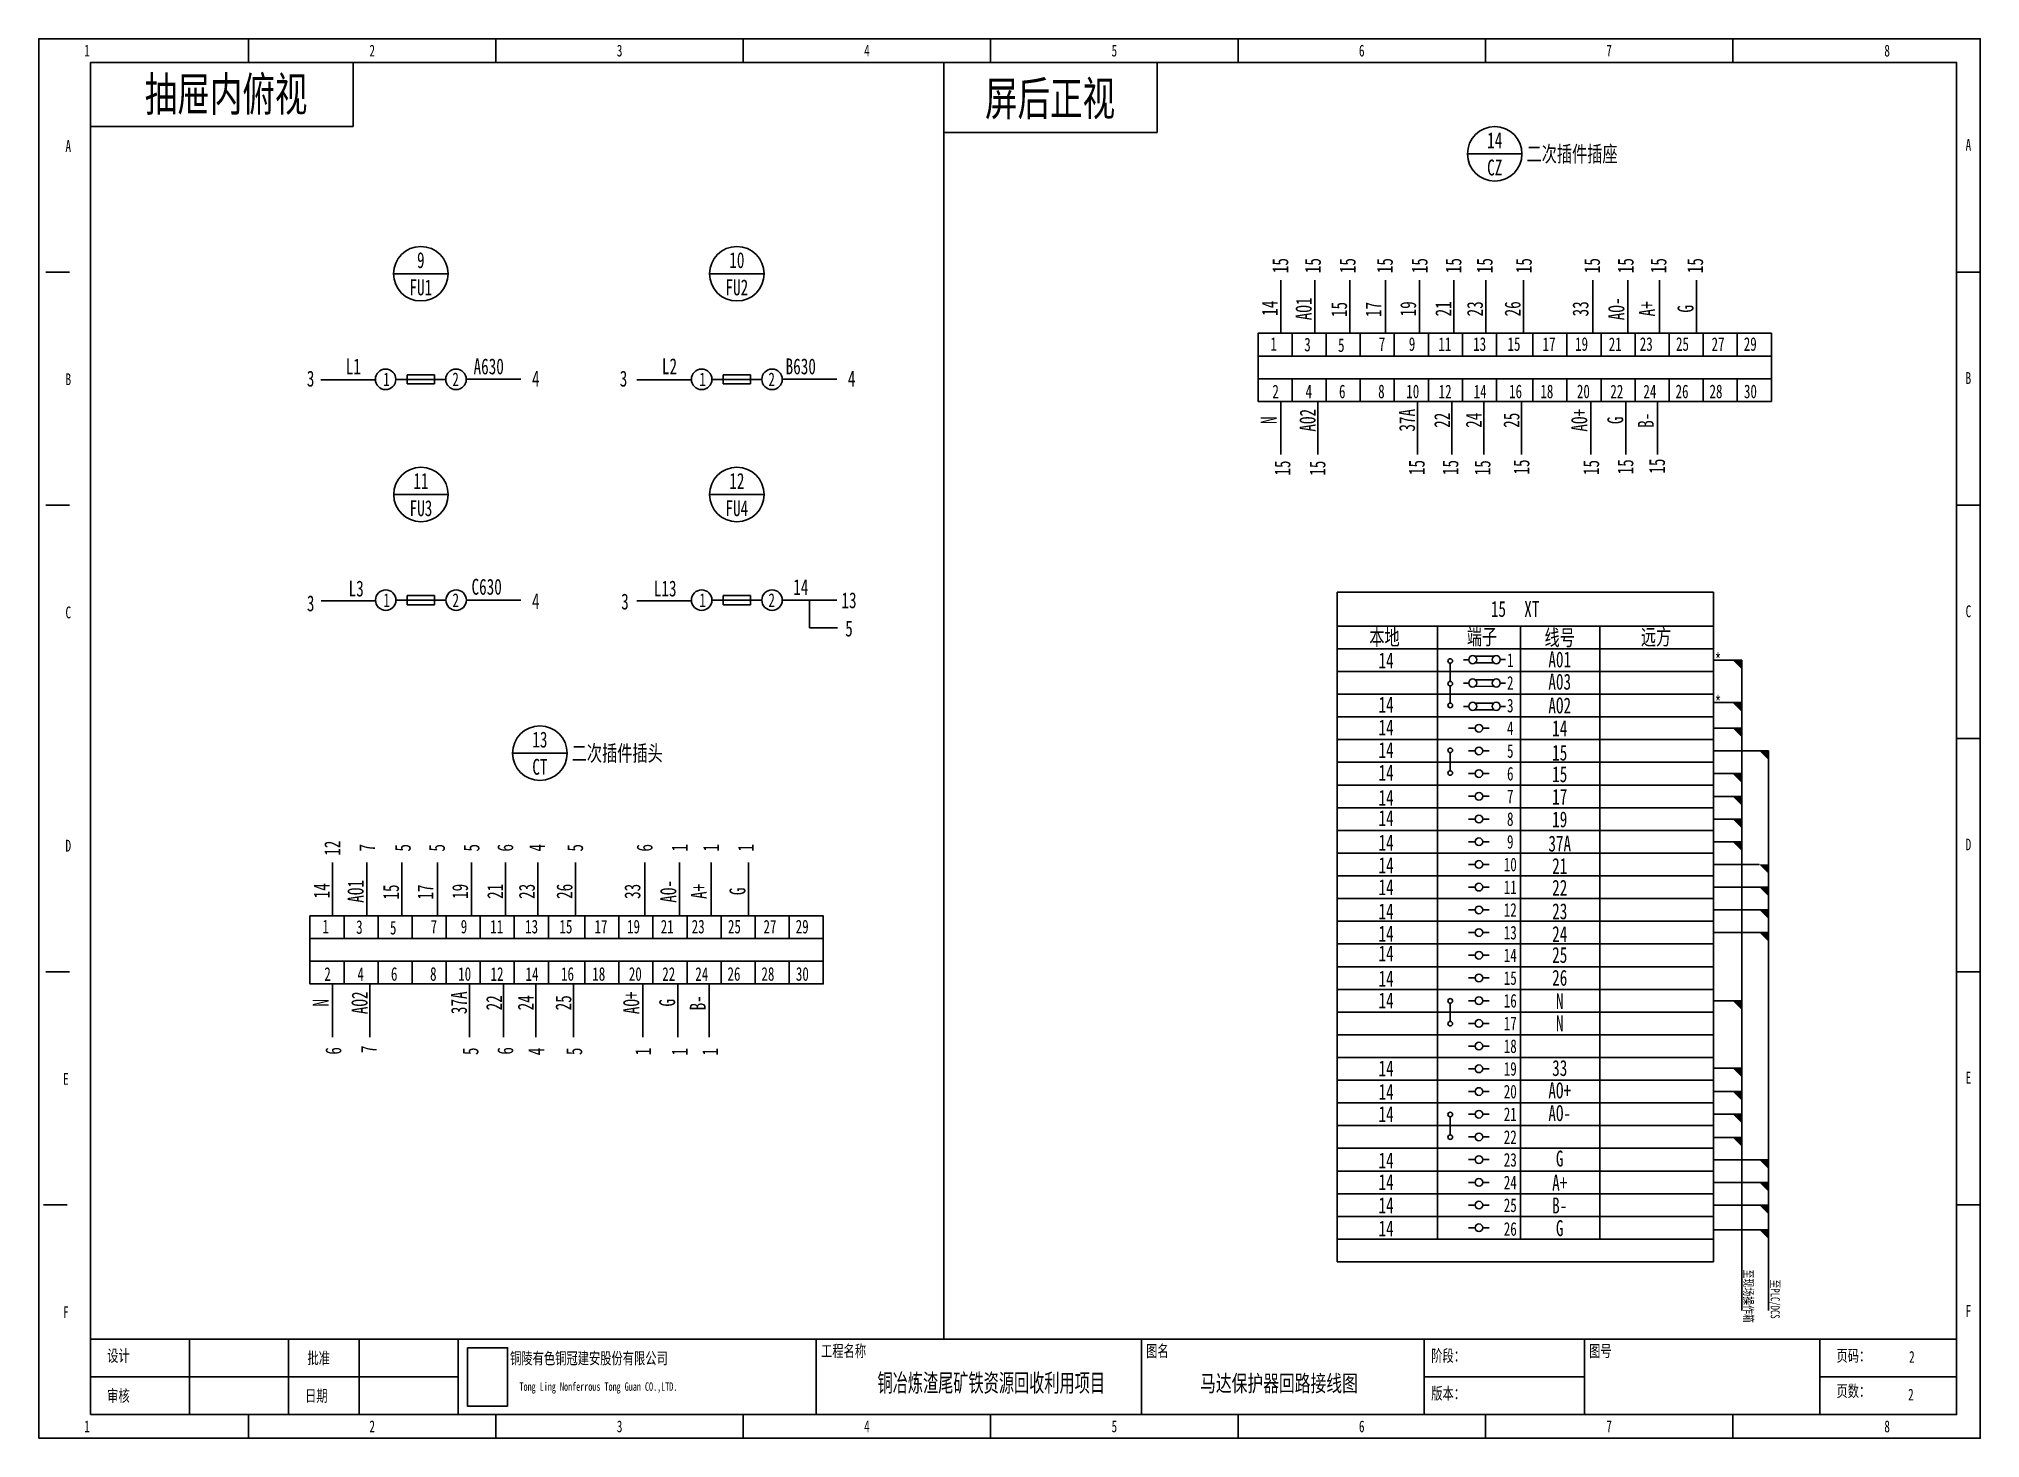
# Model space of a CAD drawing. Header units: millimetres. Extents: x 401220 to 2750366, y -101310 to 943175.
# Drawn here: x 1247710 to 1308329, y 334501 to 378199 of the extents above; entities that cross this region are included whole.
import ezdxf
from ezdxf.enums import TextEntityAlignment as Align

# ---------------------------------------------------------------- set-up
doc = ezdxf.new("R2010")
doc.units = ezdxf.units.MM
doc.layers.add('SW', color=8, linetype='Continuous', lineweight=20)
doc.styles.add('IDQSTYLE', font='NSimSun.ttf', dxfattribs={"width": 0.7})
doc.styles.add('标准', font='NSimSun.ttf', dxfattribs={"width": 0.667})

msp = doc.modelspace()

# ---------------------------------------------------------------- texts
at = {"style": 'IDQSTYLE', "width": 0.7}
for s, p in [('1', (1249218, 377537.3)), ('2', (1258119.6, 377537.3)), ('3', (1265844.1, 377537.3)), ('4', (1273568.5, 377537.3)), ('5', (1281293, 377537.3)), ('6', (1289017.5, 377537.3)), ('7', (1296742, 377537.3)), ('8', (1305422.9, 377537.3)), ('A', (1248629.5, 374557.9)), ('A', (1307960.9, 374594.7)), ('B', (1248629.5, 367274.8)), ('B', (1307960.9, 367311.6)), ('C', (1248629.5, 359991.7)), ('C', (1307960.9, 360028.5)), ('D', (1248629.5, 352708.6)), ('D', (1307960.9, 352745.4)), ('E', (1248555.9, 345425.5)), ('E', (1307960.9, 345462.3)), ('F', (1248555.9, 338142.4)), ('F', (1307960.9, 338179.2)), ('1', (1249218, 334574.5)), ('2', (1258119.6, 334574.5)), ('3', (1265844.1, 334574.5)), ('4', (1273568.5, 334574.5)), ('5', (1281293, 334574.5)), ('6', (1289017.5, 334574.5)), ('7', (1296742, 334574.5)), ('8', (1305422.9, 334574.5))]:
    msp.add_text(s, height=368.6, dxfattribs=at).set_placement(p, align=Align.BOTTOM_CENTER)
for s, height, p in [('抽屉内俯视 ', 1063.64, (1253811, 376496.5)), ('屏后正视', 1063.64, (1279286.3, 376353.6)), ('1', 425.5, (1286268.6, 368671.3)), ('3', 425.5, (1287324.1, 368650.6)), ('5', 425.5, (1288379.4, 368629.9)), ('7', 425.5, (1289649.3, 368664.5)), ('9', 425.5, (1290588.9, 368664.5)), ('11', 425.46, (1291611.8, 368664.5)), ('13', 425.46, (1292700.3, 368664.5)), ('15', 425.46, (1293772.2, 368664.5)), ('17', 425.46, (1294867.3, 368664.5)), ('19', 425.46, (1295882.6, 368664.5)), ('21', 425.46, (1296933.8, 368664.5)), ('23', 425.46, (1297902.2, 368664.5)), ('25', 425.46, (1299032.7, 368664.5)), ('27', 425.46, (1300144.4, 368664.5)), ('29', 425.46, (1301149.2, 368664.5)), ('2', 425.5, (1286329.3, 367185.6)), ('4', 425.5, (1287365.1, 367185.6)), ('6', 425.5, (1288409.2, 367185.6)), ('8', 425.5, (1289631.9, 367185.6)), ('10', 425.46, (1290610.9, 367185.6)), ('12', 425.46, (1291621.7, 367185.6)), ('14', 425.46, (1292714.9, 367185.6)), ('16', 425.46, (1293821.7, 367185.6)), ('18', 425.46, (1294797.9, 367185.6)), ('20', 425.46, (1295938.8, 367185.6)), ('22', 425.46, (1296983.1, 367185.6)), ('24', 425.46, (1298014.7, 367185.6)), ('26', 425.46, (1299019.6, 367185.6)), ('28', 425.46, (1300079.6, 367185.6)), ('30', 425.46, (1301155, 367185.6)), ('1', 425.5, (1256664.9, 350480.6)), ('3', 425.5, (1257720.4, 350459.9)), ('5', 425.5, (1258775.7, 350439.1)), ('7', 425.5, (1260045.6, 350473.7)), ('9', 425.5, (1260985.2, 350473.7)), ('11', 425.46, (1262008.1, 350473.7)), ('13', 425.46, (1263096.6, 350473.7)), ('15', 425.46, (1264168.5, 350473.7)), ('17', 425.46, (1265263.6, 350473.7)), ('19', 425.46, (1266278.9, 350473.7)), ('21', 425.46, (1267330.1, 350473.7)), ('23', 425.46, (1268298.5, 350473.7)), ('25', 425.46, (1269429, 350473.7)), ('27', 425.46, (1270540.7, 350473.7)), ('29', 425.46, (1271545.5, 350473.7)), ('2', 425.5, (1256725.6, 348994.9)), ('4', 425.5, (1257761.4, 348994.9)), ('6', 425.5, (1258805.5, 348994.9)), ('8', 425.5, (1260028.2, 348994.9)), ('10', 425.46, (1261007.2, 348994.9)), ('12', 425.46, (1262018, 348994.9)), ('14', 425.46, (1263111.2, 348994.9)), ('16', 425.46, (1264218, 348994.9)), ('18', 425.46, (1265194.2, 348994.9)), ('20', 425.46, (1266335.1, 348994.9)), ('22', 425.46, (1267379.4, 348994.9)), ('24', 425.46, (1268411, 348994.9)), ('26', 425.46, (1269415.9, 348994.9)), ('28', 425.46, (1270475.9, 348994.9)), ('30', 425.46, (1271551.3, 348994.9))]:
    msp.add_text(s, height=height, dxfattribs=at).set_placement(p, align=Align.MIDDLE)
for s, height, p in [('14', 496.37, (1293170.9, 375031.6)), ('CZ', 496.37, (1293170.9, 374180.7)), ('9', 496.4, (1259637.3, 371288.8)), ('10', 496.37, (1269506.2, 371288.8)), ('FU1', 496.37, (1259637.3, 370437.9)), ('FU2', 496.37, (1269506.2, 370437.9)), ('11', 496.37, (1259642, 364393.6)), ('12', 496.37, (1269506.2, 364393.6)), ('FU3', 496.37, (1259642, 363542.7)), ('FU4', 496.37, (1269506.2, 363542.7)), ('15', 496.37, (1293286.4, 360395.2)), ('XT', 496.37, (1294328.8, 360393.1)), ('14', 496.37, (1289778, 358785.8)), ('1', 425.5, (1293655.9, 358797.7)), ('*', 425.5, (1300143.4, 358797.7)), ('2', 425.5, (1293655.9, 358088.6)), ('*', 425.5, (1300143.4, 357470.6)), ('14', 496.37, (1289778, 357408.4)), ('3', 425.5, (1293655.9, 357379.5)), ('@N421', 0.142, (1293974.2, 357379.5)), ('13', 496.37, (1263355.8, 356317.3)), ('14', 496.37, (1289778, 356693.6)), ('4', 425.5, (1293655.9, 356670.4)), ('14', 496.37, (1289778, 355988.6)), ('5', 425.5, (1293655.9, 355961.3)), ('CT', 496.37, (1263355.8, 355466.4)), ('14', 496.37, (1289778, 355283.6)), ('6', 425.5, (1293655.9, 355252.2)), ('14', 496.37, (1289778, 354500.3)), ('7', 425.5, (1293655.9, 354543.1)), ('14', 496.37, (1289778, 353863.9)), ('8', 425.5, (1293655.9, 353834)), ('14', 496.37, (1289778, 353100.1)), ('9', 425.5, (1293655.9, 353124.9)), ('14', 496.37, (1289778, 352392.1)), ('10', 425.46, (1293655.9, 352415.8)), ('14', 496.37, (1289778, 351706.7)), ('11', 425.46, (1293655.9, 351706.7)), ('14', 496.37, (1289778, 350952.8)), ('12', 425.46, (1293655.9, 350997.6)), ('14', 496.37, (1289778, 350257.6)), ('13', 425.46, (1293655.9, 350288.5)), ('14', 496.37, (1289778, 349637)), ('14', 425.46, (1293655.9, 349579.4)), ('14', 496.37, (1289778, 348853.7)), ('15', 425.46, (1293655.9, 348870.3)), ('14', 496.37, (1289778, 348168.3)), ('16', 425.46, (1293655.9, 348161.2)), ('17', 425.46, (1293655.9, 347452.1)), ('@N', 0.142, (1293974.2, 347452.1)), ('18', 425.46, (1293655.9, 346743)), ('14', 496.37, (1289778, 346049.2)), ('19', 425.46, (1293655.9, 346033.9)), ('14', 496.37, (1289779.3, 345315.6)), ('20', 425.46, (1293655.9, 345324.8)), ('14', 496.37, (1289778, 344619.7)), ('21', 425.46, (1293655.9, 344615.7)), ('22', 425.46, (1293655.9, 343902.3)), ('14', 496.37, (1289778, 343174.3)), ('23', 425.46, (1293655.9, 343193.2)), ('14', 496.37, (1289778, 342498.6)), ('24', 425.46, (1293655.9, 342484.1)), ('14', 496.37, (1289778, 341774.1)), ('25', 425.46, (1293655.9, 341775)), ('14', 496.37, (1289778, 341049.5)), ('26', 425.46, (1293655.9, 341035)), ('马达保护器回路接线图', 516, (1286433.7, 336214.9))]:
    msp.add_text(s, height=height, dxfattribs=at).set_placement(p, align=Align.MIDDLE_CENTER)
for s, p in [('二次插件插座', (1294163.7, 374606.1)), ('二次插件插头', (1264348.5, 355891.8))]:
    msp.add_text(s, height=496.37, dxfattribs=at).set_placement(p, align=Align.MIDDLE_LEFT)
for s, height, rotation, p in [('15', 496.37, 89.999998, (1286723.8, 371116.9)), ('15', 496.37, 89.999998, (1287739.7, 371116.9)), ('15', 496.37, 89.999998, (1288824.5, 371116.9)), ('15', 496.37, 89.999998, (1289986.7, 371116.9)), ('15', 496.37, 89.999998, (1291071.5, 371116.9)), ('15', 496.37, 89.999998, (1292130.4, 371116.9)), ('15', 496.37, 89.999998, (1293103.3, 371116.9)), ('15', 496.37, 89.999998, (1294325.8, 371116.9)), ('15', 496.37, 89.999998, (1296456.3, 371116.9)), ('15', 496.37, 89.999998, (1297506.7, 371116.9)), ('15', 496.37, 89.999998, (1298531.2, 371116.9)), ('15', 496.37, 89.999998, (1299676.2, 371116.9)), ('14', 496.37, 89.999998, (1286391.6, 369785.5)), ('AO1', 496.37, 89.999998, (1287454.8, 369766.9)), ('15', 496.37, 89.999998, (1288557.6, 369747.1)), ('17', 496.37, 89.999998, (1289631, 369747.1)), ('19', 496.37, 89.999998, (1290715.2, 369766.9)), ('21', 496.37, 89.999998, (1291811.9, 369766.9)), ('23', 496.37, 89.999998, (1292799.5, 369766.9)), ('26', 496.37, 89.999998, (1293975.5, 369766.9)), ('33', 496.37, 89.999998, (1296096.4, 369766.9)), ('AO-', 496.37, 89.999998, (1297219, 369766.9)), ('A+', 496.37, 89.999998, (1298171.9, 369766.9)), ('G', 496.4, 89.999998, (1299377.8, 369766.9)), ('N', 496.4, 89.999998, (1286363.4, 366287.6)), ('AO2', 496.37, 89.999998, (1287577, 366287.6)), ('37A', 496.37, 89.999998, (1290680.3, 366287.6)), ('22', 496.37, 89.999998, (1291777, 366287.6)), ('24', 496.37, 89.999998, (1292764.6, 366287.6)), ('25', 496.37, 89.999998, (1293940.6, 366287.6)), ('AO+', 496.37, 89.999998, (1296061.5, 366287.6)), ('G', 496.4, 89.999998, (1297184.1, 366287.6)), ('B-', 496.37, 89.999998, (1298137, 366287.6)), ('15', 496.37, 89.999998, (1286787.5, 364795.7)), ('15', 496.37, 89.999998, (1287883, 364790.3)), ('15', 496.37, 89.999998, (1290981, 364812.1)), ('15', 496.37, 89.999998, (1292033.1, 364812.1)), ('15', 496.37, 89.999998, (1293036, 364804.7)), ('15', 496.37, 89.999998, (1294253, 364828.6)), ('15', 496.37, 89.999998, (1296429.6, 364812.5)), ('15', 496.37, 89.999998, (1297498, 364834.2)), ('15', 496.37, 89.999998, (1298485, 364855.9)), ('本地', 496.37, 359.999998, (1289727.9, 359266.5)), ('端子', 496.37, 359.999998, (1292773.2, 359280.5)), ('线号', 496.37, 359.999998, (1295200.4, 359252.3)), ('远方', 496.37, 359.999998, (1298207.7, 359271.2)), ('A01', 496.37, 359.999998, (1295200.4, 358570.7)), ('A03', 496.37, 359.999998, (1295200.4, 357875.9)), ('AO2', 496.37, 359.999998, (1295200.4, 357132.4)), ('14', 496.37, 359.999998, (1295200.4, 356421.6)), ('15', 496.37, 359.999998, (1295200.4, 355659.3)), ('15', 496.37, 359.999998, (1295200.4, 354987.2)), ('17', 496.37, 359.999998, (1295200.4, 354282.3)), ('19', 496.37, 359.999998, (1295200.4, 353577.7)), ('12', 496.37, 89.999998, (1257120.1, 352926.2)), ('7', 496.4, 89.999998, (1258210.1, 352937.1)), ('5', 496.4, 89.999998, (1259320.2, 352937.1)), ('5', 496.4, 89.999998, (1260388.5, 352937.1)), ('5', 496.4, 89.999998, (1261466.8, 352937.1)), ('6', 496.4, 89.999998, (1262522.3, 352937.1)), ('4', 496.4, 89.999998, (1263514.2, 352937.1)), ('5', 496.4, 89.999998, (1264701.8, 352937.1)), ('6', 496.4, 89.999998, (1266872.3, 352937.1)), ('1', 496.4, 89.999998, (1267965.1, 352937.1)), ('1', 496.4, 89.999998, (1268946.3, 352937.1)), ('1', 496.4, 89.999998, (1270030.4, 352937.1)), ('37A', 496.37, 359.999998, (1295200.4, 352821.6)), ('21', 496.37, 359.999998, (1295200.4, 352121.1)), ('14', 496.37, 89.999998, (1256787.9, 351594.8)), ('AO1', 496.37, 89.999998, (1257851.1, 351576.2)), ('15', 496.37, 89.999998, (1258953.9, 351556.4)), ('17', 496.37, 89.999998, (1260027.3, 351556.4)), ('19', 496.37, 89.999998, (1261111.5, 351576.2)), ('21', 496.37, 89.999998, (1262208.2, 351576.2)), ('23', 496.37, 89.999998, (1263195.8, 351576.2)), ('26', 496.37, 89.999998, (1264371.8, 351576.2)), ('33', 496.37, 89.999998, (1266492.7, 351576.2)), ('AO-', 496.37, 89.999998, (1267615.3, 351576.2)), ('A+', 496.37, 89.999998, (1268568.2, 351576.2)), ('G', 496.4, 89.999998, (1269774.1, 351576.2)), ('22', 496.37, 359.999998, (1295200.4, 351441.1)), ('23', 496.37, 359.999998, (1295200.4, 350707.1)), ('24', 496.37, 359.999998, (1295200.4, 349995.6)), ('25', 496.37, 359.999998, (1295200.4, 349342.5)), ('26', 496.37, 359.999998, (1295200.4, 348631)), ('N', 496.4, 89.999998, (1256759.7, 348096.8)), ('AO2', 496.37, 89.999998, (1257973.3, 348096.8)), ('37A', 496.37, 89.999998, (1261076.6, 348096.8)), ('22', 496.37, 89.999998, (1262173.3, 348096.8)), ('24', 496.37, 89.999998, (1263160.9, 348096.8)), ('25', 496.37, 89.999998, (1264336.9, 348096.8)), ('AO+', 496.37, 89.999998, (1266457.8, 348096.8)), ('G', 496.4, 89.999998, (1267580.4, 348096.8)), ('B-', 496.37, 89.999998, (1268533.3, 348096.8)), ('N', 496.4, 359.999998, (1295200.4, 347900.6)), ('N', 496.4, 359.999998, (1295200.4, 347204.2)), ('6', 496.4, 89.999998, (1257154.5, 346594.8)), ('7', 496.4, 89.999998, (1258263.9, 346643.9)), ('5', 496.4, 89.999998, (1261435.5, 346583.6)), ('6', 496.4, 89.999998, (1262522.3, 346594.8)), ('4', 496.4, 89.999998, (1263489.4, 346575.3)), ('5', 496.4, 89.999998, (1264674.7, 346580.6)), ('1', 496.4, 89.999998, (1266824.3, 346575.3)), ('1', 496.4, 89.999998, (1267965.1, 346565.5)), ('1', 496.4, 89.999998, (1268920.4, 346565.5)), ('33', 496.37, 359.999998, (1295200.4, 345811.1)), ('AO+', 496.37, 359.999998, (1295200.4, 345111.6)), ('AO-', 496.37, 359.999998, (1295200.4, 344401.6)), ('G', 496.4, 359.999998, (1295200.4, 342984.6)), ('A+', 496.37, 359.999998, (1295200.4, 342229.3)), ('B-', 496.37, 359.999998, (1295200.4, 341519.3)), ('G', 496.4, 359.999998, (1295200.4, 340811.4))]:
    msp.add_text(s, height=height, rotation=rotation, dxfattribs=at).set_placement(p, align=Align.CENTER)
for s, height, p in [('L1', 496.37, (1257531.2, 367722.7)), ('A630', 496.37, (1261757.5, 367722.7)), ('L2', 496.37, (1267403.1, 367726.6)), ('B630', 496.37, (1271501.1, 367722.7)), ('3', 496.4, (1256197.9, 367340.9)), ('4', 496.4, (1263227.8, 367340.9)), ('3', 496.4, (1265966.8, 367340.9)), ('4', 496.4, (1273090.7, 367340.9)), ('C630', 496.37, (1261693.9, 360840.2)), ('14', 496.37, (1271501.9, 360827.9)), ('3', 496.4, (1256197.9, 360323.3)), ('L3', 496.37, (1257620, 360786.3)), ('4', 496.4, (1263227.8, 360392)), ('3', 496.4, (1266012.5, 360380.2)), ('L13', 496.37, (1267267.5, 360786.3)), ('13', 496.37, (1273007.6, 360418.5)), ('5', 496.4, (1273007.6, 359537.9)), ('2', 368.6, (1306195.3, 336855)), ('2', 368.6, (1306165.9, 335678))]:
    msp.add_text(s, height=height, dxfattribs=at).set_placement(p, align=Align.CENTER)
for s, p in [('1', (1258465, 367353.3)), ('2', (1260622.7, 367353.3)), ('1', (1268333.9, 367353.3)), ('2', (1270491.6, 367353.3)), ('1', (1258469.7, 360458.2)), ('2', (1260627.4, 360458.2)), ('1', (1268333.9, 360458.2)), ('2', (1270491.6, 360458.2))]:
    msp.add_text(s, height=425.5, dxfattribs=at).set_placement(p)
for s, p in [('至现场操作箱', (1301094.8, 339767.5)), ('至PLC/DCS', (1301929.1, 339457.1))]:
    msp.add_text(s, height=283.64, rotation=269.999995, dxfattribs=at).set_placement(p, align=Align.MIDDLE_LEFT)
for s, p in [('设计', (1249843.3, 336781.5)), ('批准', (1256096.5, 336707.9)), ('工程名称', (1272134, 336928.6)), ('图名', (1282286.2, 336928.6)), ('阶段：', (1291187.7, 336781.5)), ('图号', (1296116.7, 336928.6)), ('页码：', (1303841.2, 336781.5)), ('审核', (1249843.3, 335530.8)), ('日期', (1256022.9, 335530.8)), ('版本：', (1291187.7, 335604.4)), ('页数：', (1303841.2, 335678))]:
    msp.add_text(s, height=368.57, dxfattribs=at).set_placement(p, align=Align.BOTTOM_LEFT)
for s, height, p in [('铜陵有色铜冠建安股份有限公司', 368.568, (1262424.8, 337180.9)), ('Tong Ling Nonferrous Tong Guan CO.,LTD.', 265.369, (1262719.1, 336245.1))]:
    msp.add_text(s, height=height, dxfattribs=at).set_placement(p, align=Align.TOP_LEFT)
at = {"layer": 'SW', "color": 4, "linetype": 'Continuous', "lineweight": 25, "style": '标准', "width": 0.62}
msp.add_text('铜冶炼渣尾矿铁资源回收利用项目', height=560, dxfattribs=at).set_placement((1277449.4, 335949.2), align=Align.CENTER)

# ---------------------------------------------------------------- linework, layer by layer
at = {"ltscale": 4}
for p, q in [((1254257.3, 377463.8), (1254257.3, 378199.4)), ((1261981.8, 377463.8), (1261981.8, 378199.4)), ((1269706.3, 377463.8), (1269706.3, 378199.4)), ((1277430.8, 377463.8), (1277430.8, 378199.4)), ((1285155.3, 377463.8), (1285155.3, 378199.4)), ((1292879.8, 377463.8), (1292879.8, 378199.4)), ((1300604.3, 377463.8), (1300604.3, 378199.4)), ((1247930.6, 370916.3), (1248666.3, 370916.3)), ((1307593.1, 370916.3), (1308328.7, 370916.3)), ((1247930.6, 363633.2), (1248666.3, 363633.2)), ((1307593.1, 363633.2), (1308328.7, 363633.2)), ((1292358.3, 358811.9), (1292191.2, 358811.9)), ((1293511.3, 358812), (1293344.2, 358812)), ((1292358, 358082.9), (1292190.9, 358082.9)), ((1293510.9, 358083), (1293343.9, 358083)), ((1292357.6, 357353.9), (1292190.6, 357353.9)), ((1293510.6, 357354), (1293343.5, 357354)), ((1292556, 356671.6), (1292356.6, 356671.6)), ((1292795.2, 356671.6), (1292994.5, 356671.6)), ((1292556, 355962.5), (1292356.6, 355962.5)), ((1292795.2, 355962.5), (1292994.5, 355962.5)), ((1307593.1, 356350.2), (1308328.7, 356350.2)), ((1292556, 355253.4), (1292356.6, 355253.4)), ((1292795.2, 355253.4), (1292994.5, 355253.4)), ((1292556, 354544.4), (1292356.6, 354544.4)), ((1292795.2, 354544.4), (1292994.5, 354544.4)), ((1292556, 353835.3), (1292356.6, 353835.3)), ((1292795.2, 353835.3), (1292994.5, 353835.3)), ((1292556, 353126.2), (1292356.6, 353126.2)), ((1292795.2, 353126.2), (1292994.5, 353126.2)), ((1292556, 352417.1), (1292356.6, 352417.1)), ((1292795.2, 352417.1), (1292994.5, 352417.1)), ((1292556, 351708), (1292356.6, 351708)), ((1292795.2, 351708), (1292994.5, 351708)), ((1292556, 350998.9), (1292356.6, 350998.9)), ((1292795.2, 350998.9), (1292994.5, 350998.9)), ((1292556, 350289.8), (1292356.6, 350289.8)), ((1292795.2, 350289.8), (1292994.5, 350289.8)), ((1292556, 349580.7), (1292356.6, 349580.7)), ((1292795.2, 349580.7), (1292994.5, 349580.7)), ((1247930.6, 349067.1), (1248666.3, 349067.1)), ((1292556, 348871.6), (1292356.6, 348871.6)), ((1292795.2, 348871.6), (1292994.5, 348871.6)), ((1307593.1, 349067.1), (1308328.7, 349067.1)), ((1292556, 348162.5), (1292356.6, 348162.5)), ((1292795.2, 348162.5), (1292994.5, 348162.5)), ((1292556, 347453.4), (1292356.6, 347453.4)), ((1292795.2, 347453.4), (1292994.5, 347453.4)), ((1292556, 346744.3), (1292356.6, 346744.3)), ((1292795.2, 346744.3), (1292994.5, 346744.3)), ((1292556, 346035.2), (1292356.6, 346035.2)), ((1292795.2, 346035.2), (1292994.5, 346035.2)), ((1292556, 345326.1), (1292356.6, 345326.1)), ((1292795.2, 345326.1), (1292994.5, 345326.1)), ((1292556, 344617), (1292356.6, 344617)), ((1292795.2, 344617), (1292994.5, 344617)), ((1292556, 343907.9), (1292356.6, 343907.9)), ((1292795.2, 343907.9), (1292994.5, 343907.9)), ((1292556, 343198.8), (1292356.6, 343198.8)), ((1292795.2, 343198.8), (1292994.5, 343198.8)), ((1292556, 342489.7), (1292356.6, 342489.7)), ((1292795.2, 342489.7), (1292994.5, 342489.7)), ((1247857, 341784), (1248592.7, 341784)), ((1292556, 341780.6), (1292356.6, 341780.6)), ((1292795.2, 341780.6), (1292994.5, 341780.6)), ((1307593.1, 341784), (1308328.7, 341784)), ((1292556, 341071.5), (1292356.6, 341071.5)), ((1292795.2, 341071.5), (1292994.5, 341071.5)), ((1249328.4, 337590.7), (1307593.1, 337590.7)), ((1252418.2, 337590.7), (1252418.2, 335236.6)), ((1255508, 337590.7), (1255508, 335236.6)), ((1257715, 337590.7), (1257715, 335236.6)), ((1260804.7, 337590.7), (1260804.7, 335236.6)), ((1271986.9, 337590.7), (1271986.9, 335236.6)), ((1282139, 337590.7), (1282139, 335236.6)), ((1290967, 337590.7), (1290967, 335236.6)), ((1295969.6, 337590.7), (1295969.6, 335236.6)), ((1303326.2, 337590.7), (1303326.2, 335236.6)), ((1249328.4, 336413.6), (1260804.7, 336413.6)), ((1290967, 336413.6), (1295969.6, 336413.6)), ((1303326.2, 336413.6), (1307593.1, 336413.6)), ((1254257.3, 334500.9), (1254257.3, 335236.6)), ((1261981.8, 334500.9), (1261981.8, 335236.6)), ((1269706.3, 334500.9), (1269706.3, 335236.6)), ((1277430.8, 334500.9), (1277430.8, 335236.6)), ((1285155.3, 334500.9), (1285155.3, 335236.6)), ((1292879.8, 334500.9), (1292879.8, 335236.6)), ((1300604.3, 334500.9), (1300604.3, 335236.6))]:
    msp.add_line(p, q, dxfattribs=at)
for p, q in [((1257525.7, 377463.8), (1249328.4, 377463.8)), ((1257525.7, 375457.1), (1257525.7, 377463.8)), ((1275967.5, 377463.8), (1275967.5, 375271.9)), ((1275967.5, 337590.7), (1275967.5, 377463.8)), ((1282627.7, 375271.9), (1282627.7, 377463.8)), ((1249328.4, 375457.1), (1257525.7, 375457.1)), ((1275967.5, 375271.9), (1282627.7, 375271.9)), ((1292320, 374606.1), (1294021.9, 374606.1)), ((1258786.4, 370863.4), (1260488.2, 370863.4)), ((1268655.3, 370863.4), (1270357.2, 370863.4)), ((1286488.5, 369003), (1286488.5, 370664.5)), ((1287552.1, 369003), (1287552.1, 370664.5)), ((1288645.4, 369003), (1288645.4, 370664.5)), ((1289761.5, 369003), (1289761.5, 370664.5)), ((1290825.1, 369003), (1290825.1, 370664.5)), ((1291888.8, 369003), (1291888.8, 370664.5)), ((1292897.4, 369003), (1292897.4, 370664.5)), ((1294073.4, 369003), (1294073.4, 370664.5)), ((1296237.6, 369003), (1296237.6, 370664.5)), ((1297323.8, 369003), (1297323.8, 370664.5)), ((1298311.9, 369003), (1298311.9, 370664.5)), ((1299471.9, 369003), (1299471.9, 370664.5)), ((1285779.4, 369003), (1286488.5, 369003)), ((1285779.4, 368293.9), (1285779.4, 369003)), ((1294288.5, 369003), (1285779.4, 369003)), ((1285779.4, 369003), (1285779.4, 366875.7)), ((1286488.5, 369003), (1287197.6, 369003)), ((1287197.6, 369003), (1287906.7, 369003)), ((1287906.7, 369003), (1288615.8, 369003)), ((1288615.8, 369003), (1289324.9, 369003)), ((1289324.9, 369003), (1290034, 369003)), ((1290034, 369003), (1290743, 369003)), ((1290743, 369003), (1291452.1, 369003)), ((1291452.1, 369003), (1292161.2, 369003)), ((1292161.2, 369003), (1292870.3, 369003)), ((1292870.3, 369003), (1293579.4, 369003)), ((1293579.4, 369003), (1294288.5, 369003)), ((1294362.8, 369003), (1294362.8, 368293.9)), ((1286488.5, 368293.9), (1285779.4, 368293.9)), ((1287197.6, 368293.9), (1286488.5, 368293.9)), ((1287906.7, 368293.9), (1287197.6, 368293.9)), ((1288615.8, 368293.9), (1287906.7, 368293.9)), ((1289324.9, 368293.9), (1288615.8, 368293.9)), ((1290034, 368293.9), (1289324.9, 368293.9)), ((1290743, 368293.9), (1290034, 368293.9)), ((1291452.1, 368293.9), (1290743, 368293.9)), ((1292161.2, 368293.9), (1291452.1, 368293.9)), ((1292870.3, 368293.9), (1292161.2, 368293.9)), ((1293579.4, 368293.9), (1292870.3, 368293.9)), ((1294288.5, 368293.9), (1293579.4, 368293.9)), ((1258219.8, 367546.8), (1256518, 367546.8)), ((1259014, 367566.1), (1258857.1, 367566.1)), ((1259014, 367566.1), (1259209.1, 367566.1)), ((1259209.1, 367707.9), (1259209.1, 367424.3)), ((1260060, 367707.9), (1259209.1, 367707.9)), ((1259209.1, 367566.1), (1260060, 367566.1)), ((1259209.1, 367424.3), (1260060, 367424.3)), ((1260060, 367424.3), (1260060, 367707.9)), ((1260060, 367566.1), (1260265.1, 367566.1)), ((1260417.1, 367566.1), (1260265.1, 367566.1)), ((1261054.8, 367566.7), (1262756.6, 367566.7)), ((1268088.8, 367546.8), (1266386.9, 367546.8)), ((1268882.9, 367566.1), (1268726, 367566.1)), ((1268882.9, 367566.1), (1269078, 367566.1)), ((1269078, 367707.9), (1269078, 367424.3)), ((1269929, 367707.9), (1269078, 367707.9)), ((1269078, 367566.1), (1269929, 367566.1)), ((1269078, 367424.3), (1269929, 367424.3)), ((1269929, 367424.3), (1269929, 367707.9)), ((1269929, 367566.1), (1270134, 367566.1)), ((1270286, 367566.1), (1270134, 367566.1)), ((1270923.7, 367566.7), (1272625.6, 367566.7)), ((1285779.4, 367584.8), (1286488.5, 367584.8)), ((1285779.4, 366875.7), (1285779.4, 367584.8)), ((1285779.4, 367584.8), (1286488.5, 367584.8)), ((1285779.4, 366875.7), (1285779.4, 367584.8)), ((1294288.5, 367584.8), (1285779.4, 367584.8)), ((1286488.5, 367584.8), (1287197.6, 367584.8)), ((1286488.5, 367584.8), (1287197.6, 367584.8)), ((1287197.6, 367584.8), (1287906.7, 367584.8)), ((1287197.6, 367584.8), (1287906.7, 367584.8)), ((1287906.7, 367584.8), (1288615.8, 367584.8)), ((1287906.7, 367584.8), (1288615.8, 367584.8)), ((1288615.8, 367584.8), (1289324.9, 367584.8)), ((1288615.8, 367584.8), (1289324.9, 367584.8)), ((1289324.9, 367584.8), (1290034, 367584.8)), ((1289324.9, 367584.8), (1290034, 367584.8)), ((1290034, 367584.8), (1290743, 367584.8)), ((1290034, 367584.8), (1290743, 367584.8)), ((1290743, 367584.8), (1291452.1, 367584.8)), ((1290743, 367584.8), (1291452.1, 367584.8)), ((1291452.1, 367584.8), (1292161.2, 367584.8)), ((1291452.1, 367584.8), (1292161.2, 367584.8)), ((1292161.2, 367584.8), (1292870.3, 367584.8)), ((1292161.2, 367584.8), (1292870.3, 367584.8)), ((1292870.3, 367584.8), (1293579.4, 367584.8)), ((1292870.3, 367584.8), (1293579.4, 367584.8)), ((1293579.4, 367584.8), (1294288.5, 367584.8)), ((1293579.4, 367584.8), (1294288.5, 367584.8)), ((1294362.8, 367584.8), (1294362.8, 366875.7)), ((1294362.8, 367584.8), (1294362.8, 366875.7)), ((1286488.5, 366875.7), (1285779.4, 366875.7)), ((1285779.4, 366875.7), (1294288.5, 366875.7)), ((1286488.5, 366875.7), (1285779.4, 366875.7)), ((1287197.6, 366875.7), (1286488.5, 366875.7)), ((1287197.6, 366875.7), (1286488.5, 366875.7)), ((1286488.5, 365214.1), (1286488.5, 366875.7)), ((1287906.7, 366875.7), (1287197.6, 366875.7)), ((1287906.7, 366875.7), (1287197.6, 366875.7)), ((1287647.4, 365214.1), (1287647.4, 366875.7)), ((1288615.8, 366875.7), (1287906.7, 366875.7)), ((1288615.8, 366875.7), (1287906.7, 366875.7)), ((1289324.9, 366875.7), (1288615.8, 366875.7)), ((1289324.9, 366875.7), (1288615.8, 366875.7)), ((1290547.6, 366875.7), (1289838.5, 366875.7)), ((1290547.6, 366875.7), (1289838.5, 366875.7)), ((1291256.7, 366875.7), (1290547.6, 366875.7)), ((1291256.7, 366875.7), (1290547.6, 366875.7)), ((1290763.3, 365214.1), (1290763.3, 366875.7)), ((1291965.8, 366875.7), (1291256.7, 366875.7)), ((1291965.8, 366875.7), (1291256.7, 366875.7)), ((1291826.9, 365214.1), (1291826.9, 366875.7)), ((1292674.9, 366875.7), (1291965.8, 366875.7)), ((1292674.9, 366875.7), (1291965.8, 366875.7)), ((1293384, 366875.7), (1292674.9, 366875.7)), ((1293384, 366875.7), (1292674.9, 366875.7)), ((1292835.5, 365214.1), (1292835.5, 366875.7)), ((1294093.1, 366875.7), (1293384, 366875.7)), ((1294093.1, 366875.7), (1293384, 366875.7)), ((1294011.5, 365214.1), (1294011.5, 366875.7)), ((1294876.5, 366875.7), (1294167.4, 366875.7)), ((1294876.5, 366875.7), (1294167.4, 366875.7)), ((1296175.7, 365214.1), (1296175.7, 366875.7)), ((1297261.9, 365214.1), (1297261.9, 366875.7)), ((1298250, 365214.1), (1298250, 366875.7)), ((1258791.1, 363968.2), (1260492.9, 363968.2)), ((1268655.3, 363968.2), (1270357.2, 363968.2)), ((1259213.8, 360812.7), (1259213.8, 360529.1)), ((1260064.7, 360812.7), (1259213.8, 360812.7)), ((1260064.7, 360529.1), (1260064.7, 360812.7)), ((1269078, 360812.7), (1269078, 360529.1)), ((1269929, 360812.7), (1269078, 360812.7)), ((1269929, 360529.1), (1269929, 360812.7)), ((1288249.4, 360925), (1288249.4, 359861.3)), ((1288249.4, 360925), (1299595, 360925)), ((1288656, 360925), (1300001.6, 360925)), ((1300001.6, 360925), (1300001.6, 359861.3)), ((1258224.5, 360651.6), (1256522.7, 360651.6)), ((1259018.6, 360670.9), (1258861.7, 360670.9)), ((1259018.6, 360670.9), (1259213.8, 360670.9)), ((1259213.8, 360670.9), (1260064.7, 360670.9)), ((1259213.8, 360529.1), (1260064.7, 360529.1)), ((1260064.7, 360670.9), (1260269.7, 360670.9)), ((1260421.7, 360670.9), (1260269.7, 360670.9)), ((1261059.5, 360671.5), (1262761.3, 360671.5)), ((1268088.8, 360651.6), (1266386.9, 360651.6)), ((1268882.9, 360670.9), (1268726, 360670.9)), ((1268882.9, 360670.9), (1269078, 360670.9)), ((1269078, 360670.9), (1269929, 360670.9)), ((1269078, 360529.1), (1269929, 360529.1)), ((1269929, 360670.9), (1270134, 360670.9)), ((1270286, 360670.9), (1270134, 360670.9)), ((1270923.7, 360671.5), (1272625.6, 360671.5)), ((1271774.6, 360671.5), (1271774.6, 359809.4)), ((1271774.6, 359809.4), (1272649.6, 359809.4)), ((1288249.4, 359861.3), (1300001.6, 359861.3)), ((1288249.4, 359861.3), (1288249.4, 359152.2)), ((1291386.4, 359861.3), (1291386.4, 359152.2)), ((1293974.2, 359861.3), (1293974.2, 359152.2)), ((1296457.2, 359861.3), (1296457.2, 359152.2)), ((1300001.6, 359861.3), (1300001.6, 359152.2)), ((1288249.4, 359152.2), (1288249.4, 358443.1)), ((1288249.4, 359152.2), (1288249.4, 358443.1)), ((1288249.4, 359152.2), (1299595, 359152.2)), ((1288656, 359152.2), (1300001.6, 359152.2)), ((1291386.4, 359152.2), (1291386.4, 358443.1)), ((1292554.5, 358916.3), (1293147.5, 358916.1)), ((1293974.2, 359152.2), (1293974.2, 358443.1)), ((1296456.1, 359152.2), (1296456.1, 358443.1)), ((1300001.6, 359152.2), (1300001.6, 358443.1)), ((1300001.6, 359152.2), (1300001.6, 358443.1)), ((1288249.4, 358443.1), (1288249.4, 357734)), ((1288249.4, 358443.1), (1288249.4, 357734)), ((1288249.4, 358443.1), (1299595, 358443.1)), ((1288656, 358443.1), (1300001.6, 358443.1)), ((1291386.4, 358443.1), (1291386.4, 357734)), ((1291781.8, 358699.5), (1291781.8, 358415.8)), ((1291781.8, 358415.8), (1291781.8, 358132.2)), ((1292555.8, 358708.4), (1293147.4, 358708.1)), ((1293974.2, 358443.1), (1293974.2, 357734)), ((1296456.1, 358443.1), (1296456.1, 357734)), ((1300001.6, 358797.7), (1300882, 358797.7)), ((1300001.6, 358443.1), (1300001.6, 357734)), ((1300001.6, 358443.1), (1300001.6, 357734)), ((1300882, 339058), (1300882, 358797.7)), ((1288249.4, 357734), (1288249.4, 357024.9)), ((1288249.4, 357734), (1288249.4, 357024.9)), ((1288249.4, 357734), (1299595, 357734)), ((1288656, 357734), (1300001.6, 357734)), ((1291386.4, 357734), (1291386.4, 357024.9)), ((1291781.8, 357990.4), (1291781.8, 357454.3)), ((1292554.2, 358187.3), (1293147.2, 358187.1)), ((1292555.5, 357979.4), (1293147.1, 357979.1)), ((1293974.2, 357734), (1293974.2, 357024.9)), ((1296456.1, 357734), (1296456.1, 357024.9)), ((1300001.6, 357734), (1300001.6, 357024.9)), ((1300001.6, 357734), (1300001.6, 357024.9)), ((1292553.9, 357458.3), (1293146.8, 357458.1)), ((1292555.2, 357250.4), (1293146.8, 357250.1)), ((1300001.6, 357470.6), (1300882, 357470.6)), ((1288249.4, 357024.9), (1288249.4, 356315.8)), ((1288249.4, 357024.9), (1288249.4, 356315.8)), ((1288249.4, 357024.9), (1299595, 357024.9)), ((1288656, 357024.9), (1300001.6, 357024.9)), ((1291386.4, 357024.9), (1291386.4, 356315.8)), ((1293974.2, 357024.9), (1293974.2, 356315.8)), ((1296456.1, 357024.9), (1296456.1, 356315.8)), ((1300001.6, 357024.9), (1300001.6, 356315.8)), ((1300001.6, 357024.9), (1300001.6, 356315.8)), ((1300001.6, 356670.4), (1300882, 356670.4)), ((1262504.9, 355891.8), (1264206.7, 355891.8)), ((1288249.4, 356315.8), (1288249.4, 355606.7)), ((1288249.4, 356315.8), (1288249.4, 355606.7)), ((1288249.4, 356315.8), (1299595, 356315.8)), ((1288656, 356315.8), (1300001.6, 356315.8)), ((1291386.4, 356315.8), (1291386.4, 355606.7)), ((1291781.8, 355910.9), (1291781.8, 355627.2)), ((1293974.2, 356315.8), (1293974.2, 355606.7)), ((1296456.1, 356315.8), (1296456.1, 355606.7)), ((1300001.6, 356315.8), (1300001.6, 355606.7)), ((1300001.6, 356315.8), (1300001.6, 355606.7)), ((1300001.6, 355961.3), (1300882, 355961.3)), ((1300001.6, 355961.3), (1301716.4, 355961.3)), ((1301716.4, 339058), (1301716.4, 355961.3)), ((1288249.4, 355606.7), (1288249.4, 354897.6)), ((1288249.4, 355606.7), (1288249.4, 354897.6)), ((1288249.4, 355606.7), (1299595, 355606.7)), ((1288656, 355606.7), (1300001.6, 355606.7)), ((1291386.4, 355606.7), (1291386.4, 354897.6)), ((1291781.8, 355627.2), (1291781.8, 355343.6)), ((1293974.2, 355606.7), (1293974.2, 354897.6)), ((1296456.1, 355606.7), (1296456.1, 354897.6)), ((1300001.6, 355606.7), (1300001.6, 354897.6)), ((1300001.6, 355606.7), (1300001.6, 354897.6)), ((1300001.6, 355252.2), (1300882, 355252.2)), ((1288249.4, 354897.6), (1288249.4, 354188.5)), ((1288249.4, 354897.6), (1288249.4, 354188.5)), ((1288249.4, 354897.6), (1299595, 354897.6)), ((1288656, 354897.6), (1300001.6, 354897.6)), ((1291386.4, 354897.6), (1291386.4, 354188.5)), ((1293974.2, 354897.6), (1293974.2, 354188.5)), ((1296456.1, 354897.6), (1296456.1, 354188.5)), ((1300001.6, 354897.6), (1300001.6, 354188.5)), ((1300001.6, 354897.6), (1300001.6, 354188.5)), ((1288249.4, 354188.5), (1288249.4, 353479.5)), ((1288249.4, 354188.5), (1288249.4, 353479.5)), ((1288249.4, 354188.5), (1299595, 354188.5)), ((1288656, 354188.5), (1300001.6, 354188.5)), ((1291386.4, 354188.5), (1291386.4, 353479.5)), ((1293974.2, 354188.5), (1293974.2, 353479.5)), ((1296456.1, 354188.5), (1296456.1, 353479.5)), ((1300001.6, 354543.1), (1300882, 354543.1)), ((1300001.6, 354188.5), (1300001.6, 353479.5)), ((1300001.6, 354188.5), (1300001.6, 353479.5)), ((1288249.4, 353479.5), (1288249.4, 352770.4)), ((1288249.4, 353479.5), (1288249.4, 352770.4)), ((1288249.4, 353479.5), (1299595, 353479.5)), ((1288656, 353479.5), (1300001.6, 353479.5)), ((1291386.4, 353479.5), (1291386.4, 352770.4)), ((1293974.2, 353479.5), (1293974.2, 352770.4)), ((1296456.1, 353479.5), (1296456.1, 352770.4)), ((1300001.6, 353834), (1300882, 353834)), ((1300001.6, 353479.5), (1300001.6, 352770.4)), ((1300001.6, 353479.5), (1300001.6, 352770.4)), ((1300001.6, 353124.9), (1300882, 353124.9)), ((1256884.8, 350812.2), (1256884.8, 352473.8)), ((1257948.4, 350812.2), (1257948.4, 352473.8)), ((1259041.7, 350812.2), (1259041.7, 352473.8)), ((1260157.8, 350812.2), (1260157.8, 352473.8)), ((1261221.4, 350812.2), (1261221.4, 352473.8)), ((1262285.1, 350812.2), (1262285.1, 352473.8)), ((1263293.7, 350812.2), (1263293.7, 352473.8)), ((1264469.7, 350812.2), (1264469.7, 352473.8)), ((1266633.9, 350812.2), (1266633.9, 352473.8)), ((1267720.1, 350812.2), (1267720.1, 352473.8)), ((1268708.2, 350812.2), (1268708.2, 352473.8)), ((1269868.2, 350812.2), (1269868.2, 352473.8)), ((1288249.4, 352770.4), (1288249.4, 352061.3)), ((1288249.4, 352770.4), (1288249.4, 352061.3)), ((1288249.4, 352770.4), (1299595, 352770.4)), ((1288656, 352770.4), (1300001.6, 352770.4)), ((1291386.4, 352770.4), (1291386.4, 352061.3)), ((1293974.2, 352770.4), (1293974.2, 352061.3)), ((1296456.1, 352770.4), (1296456.1, 352061.3)), ((1300001.6, 352770.4), (1300001.6, 352061.3)), ((1300001.6, 352770.4), (1300001.6, 352061.3)), ((1300001.6, 352415.8), (1301432.8, 352415.8)), ((1288249.4, 352061.3), (1288249.4, 351352.2)), ((1288249.4, 352061.3), (1288249.4, 351352.2)), ((1288249.4, 352061.3), (1299595, 352061.3)), ((1288656, 352061.3), (1300001.6, 352061.3)), ((1291386.4, 352061.3), (1291386.4, 351352.2)), ((1293974.2, 352061.3), (1293974.2, 351352.2)), ((1296456.1, 352061.3), (1296456.1, 351352.2)), ((1300001.6, 352061.3), (1300001.6, 351352.2)), ((1300001.6, 352061.3), (1300001.6, 351352.2)), ((1300001.6, 351706.7), (1300882, 351706.7)), ((1300001.6, 351706.7), (1301716.4, 351706.7)), ((1288249.4, 351352.2), (1288249.4, 350643.1)), ((1288249.4, 351352.2), (1288249.4, 350643.1)), ((1288249.4, 351352.2), (1299595, 351352.2)), ((1288656, 351352.2), (1300001.6, 351352.2)), ((1291386.4, 351352.2), (1291386.4, 350643.1)), ((1293974.2, 351352.2), (1293974.2, 350643.1)), ((1296456.1, 351352.2), (1296456.1, 350643.1)), ((1300001.6, 351352.2), (1300001.6, 350643.1)), ((1300001.6, 351352.2), (1300001.6, 350643.1)), ((1300001.6, 350997.6), (1301716.4, 350997.6)), ((1256175.7, 350812.2), (1256884.8, 350812.2)), ((1256175.7, 350103.1), (1256175.7, 350812.2)), ((1264684.8, 350812.2), (1256175.7, 350812.2)), ((1256175.7, 350812.2), (1256175.7, 348684.9)), ((1256884.8, 350812.2), (1257593.9, 350812.2)), ((1257593.9, 350812.2), (1258303, 350812.2)), ((1258303, 350812.2), (1259012.1, 350812.2)), ((1259012.1, 350812.2), (1259721.2, 350812.2)), ((1259721.2, 350812.2), (1260430.3, 350812.2)), ((1260430.3, 350812.2), (1261139.4, 350812.2)), ((1261139.4, 350812.2), (1261848.4, 350812.2)), ((1261848.4, 350812.2), (1262557.5, 350812.2)), ((1262557.5, 350812.2), (1263266.6, 350812.2)), ((1263266.6, 350812.2), (1263975.7, 350812.2)), ((1263975.7, 350812.2), (1264684.8, 350812.2)), ((1264759.1, 350812.2), (1264759.1, 350103.1)), ((1288249.4, 350643.1), (1288249.4, 349934)), ((1288249.4, 350643.1), (1288249.4, 349934)), ((1288249.4, 350643.1), (1299595, 350643.1)), ((1288656, 350643.1), (1300001.6, 350643.1)), ((1291386.4, 350643.1), (1291386.4, 349934)), ((1293974.2, 350643.1), (1293974.2, 349934)), ((1296456.1, 350643.1), (1296456.1, 349934)), ((1300001.6, 350643.1), (1300001.6, 349934)), ((1300001.6, 350643.1), (1300001.6, 349934)), ((1256884.8, 350103.1), (1256175.7, 350103.1)), ((1257593.9, 350103.1), (1256884.8, 350103.1)), ((1258303, 350103.1), (1257593.9, 350103.1)), ((1259012.1, 350103.1), (1258303, 350103.1)), ((1259721.2, 350103.1), (1259012.1, 350103.1)), ((1260430.3, 350103.1), (1259721.2, 350103.1)), ((1261139.4, 350103.1), (1260430.3, 350103.1)), ((1261848.4, 350103.1), (1261139.4, 350103.1)), ((1262557.5, 350103.1), (1261848.4, 350103.1)), ((1263266.6, 350103.1), (1262557.5, 350103.1)), ((1263975.7, 350103.1), (1263266.6, 350103.1)), ((1264684.8, 350103.1), (1263975.7, 350103.1)), ((1288249.4, 349934), (1288249.4, 349224.9)), ((1288249.4, 349934), (1288249.4, 349224.9)), ((1288249.4, 349934), (1299595, 349934)), ((1288656, 349934), (1300001.6, 349934)), ((1291386.4, 349934), (1291386.4, 349224.9)), ((1293974.2, 349934), (1293974.2, 349224.9)), ((1296456.1, 349934), (1296456.1, 349224.9)), ((1300001.6, 350288.5), (1301716.4, 350288.5)), ((1300001.6, 349934), (1300001.6, 349224.9)), ((1300001.6, 349934), (1300001.6, 349224.9)), ((1256175.7, 349394), (1256884.8, 349394)), ((1256175.7, 348684.9), (1256175.7, 349394)), ((1256175.7, 349394), (1256884.8, 349394)), ((1256175.7, 348684.9), (1256175.7, 349394)), ((1264684.8, 349394), (1256175.7, 349394)), ((1256884.8, 349394), (1257593.9, 349394)), ((1256884.8, 349394), (1257593.9, 349394)), ((1257593.9, 349394), (1258303, 349394)), ((1257593.9, 349394), (1258303, 349394)), ((1258303, 349394), (1259012.1, 349394)), ((1258303, 349394), (1259012.1, 349394)), ((1259012.1, 349394), (1259721.2, 349394)), ((1259012.1, 349394), (1259721.2, 349394)), ((1259721.2, 349394), (1260430.3, 349394)), ((1259721.2, 349394), (1260430.3, 349394)), ((1260430.3, 349394), (1261139.4, 349394)), ((1260430.3, 349394), (1261139.4, 349394)), ((1261139.4, 349394), (1261848.4, 349394)), ((1261139.4, 349394), (1261848.4, 349394)), ((1261848.4, 349394), (1262557.5, 349394)), ((1261848.4, 349394), (1262557.5, 349394)), ((1262557.5, 349394), (1263266.6, 349394)), ((1262557.5, 349394), (1263266.6, 349394)), ((1263266.6, 349394), (1263975.7, 349394)), ((1263266.6, 349394), (1263975.7, 349394)), ((1263975.7, 349394), (1264684.8, 349394)), ((1263975.7, 349394), (1264684.8, 349394)), ((1264759.1, 349394), (1264759.1, 348684.9)), ((1264759.1, 349394), (1264759.1, 348684.9)), ((1288249.4, 349224.9), (1288249.4, 348515.8)), ((1288249.4, 349224.9), (1288249.4, 348515.8)), ((1288249.4, 349224.9), (1299595, 349224.9)), ((1288656, 349224.9), (1300001.6, 349224.9)), ((1291386.4, 349224.9), (1291386.4, 348515.8)), ((1293974.2, 349224.9), (1293974.2, 348515.8)), ((1296456.1, 349224.9), (1296456.1, 348515.8)), ((1300001.6, 349224.9), (1300001.6, 348515.8)), ((1300001.6, 349224.9), (1300001.6, 348515.8)), ((1256884.8, 348684.9), (1256175.7, 348684.9)), ((1256175.7, 348684.9), (1264684.8, 348684.9)), ((1256884.8, 348684.9), (1256175.7, 348684.9)), ((1257593.9, 348684.9), (1256884.8, 348684.9)), ((1257593.9, 348684.9), (1256884.8, 348684.9)), ((1256884.8, 347023.4), (1256884.8, 348684.9)), ((1258303, 348684.9), (1257593.9, 348684.9)), ((1258303, 348684.9), (1257593.9, 348684.9)), ((1258043.7, 347023.4), (1258043.7, 348684.9)), ((1259012.1, 348684.9), (1258303, 348684.9)), ((1259012.1, 348684.9), (1258303, 348684.9)), ((1259721.2, 348684.9), (1259012.1, 348684.9)), ((1259721.2, 348684.9), (1259012.1, 348684.9)), ((1260943.9, 348684.9), (1260234.8, 348684.9)), ((1260943.9, 348684.9), (1260234.8, 348684.9)), ((1261653, 348684.9), (1260943.9, 348684.9)), ((1261653, 348684.9), (1260943.9, 348684.9)), ((1261159.6, 347023.4), (1261159.6, 348684.9)), ((1262362.1, 348684.9), (1261653, 348684.9)), ((1262362.1, 348684.9), (1261653, 348684.9)), ((1262223.2, 347023.4), (1262223.2, 348684.9)), ((1263071.2, 348684.9), (1262362.1, 348684.9)), ((1263071.2, 348684.9), (1262362.1, 348684.9)), ((1263780.3, 348684.9), (1263071.2, 348684.9)), ((1263780.3, 348684.9), (1263071.2, 348684.9)), ((1263231.8, 347023.4), (1263231.8, 348684.9)), ((1264489.4, 348684.9), (1263780.3, 348684.9)), ((1264489.4, 348684.9), (1263780.3, 348684.9)), ((1264407.8, 347023.4), (1264407.8, 348684.9)), ((1265272.8, 348684.9), (1264563.7, 348684.9)), ((1265272.8, 348684.9), (1264563.7, 348684.9)), ((1266572, 347023.4), (1266572, 348684.9)), ((1267658.2, 347023.4), (1267658.2, 348684.9)), ((1268646.3, 347023.4), (1268646.3, 348684.9)), ((1288249.4, 348515.8), (1288249.4, 347806.7)), ((1288249.4, 348515.8), (1288249.4, 347806.7)), ((1288249.4, 348515.8), (1299595, 348515.8)), ((1288656, 348515.8), (1300001.6, 348515.8)), ((1291386.4, 348515.8), (1291386.4, 347806.7)), ((1291781.8, 348084.4), (1291781.8, 347800.7)), ((1293974.2, 348515.8), (1293974.2, 347806.7)), ((1296456.1, 348515.8), (1296456.1, 347806.7)), ((1300001.6, 348515.8), (1300001.6, 347806.7)), ((1300001.6, 348515.8), (1300001.6, 347806.7)), ((1300001.6, 348161.7), (1300882, 348161.7)), ((1288249.4, 347806.7), (1288249.4, 347097.6)), ((1288249.4, 347806.7), (1288249.4, 347097.6)), ((1288249.4, 347806.7), (1299595, 347806.7)), ((1288656, 347806.7), (1300001.6, 347806.7)), ((1291386.4, 347806.7), (1291386.4, 347097.6)), ((1291781.8, 347800.7), (1291781.8, 347517.1)), ((1293974.2, 347806.7), (1293974.2, 347097.6)), ((1296456.1, 347806.7), (1296456.1, 347097.6)), ((1300001.6, 347806.7), (1300001.6, 347097.6)), ((1300001.6, 347806.7), (1300001.6, 347097.6)), ((1288249.4, 347097.6), (1288249.4, 346388.5)), ((1288249.4, 347097.6), (1288249.4, 346388.5)), ((1288249.4, 347097.6), (1299595, 347097.6)), ((1288656, 347097.6), (1300001.6, 347097.6)), ((1291386.4, 347097.6), (1291386.4, 346388.5)), ((1293974.2, 347097.6), (1293974.2, 346388.5)), ((1296456.1, 347097.6), (1296456.1, 346388.5)), ((1300001.6, 347097.6), (1300001.6, 346388.5)), ((1300001.6, 347097.6), (1300001.6, 346388.5)), ((1288249.4, 346388.5), (1288249.4, 345679.4)), ((1288249.4, 346388.5), (1288249.4, 345679.4)), ((1288249.4, 346388.5), (1299595, 346388.5)), ((1288656, 346388.5), (1300001.6, 346388.5)), ((1291386.4, 346388.5), (1291386.4, 345679.4)), ((1293974.2, 346388.5), (1293974.2, 345679.4)), ((1296456.1, 346388.5), (1296456.1, 345679.4)), ((1300001.6, 346388.5), (1300001.6, 345679.4)), ((1300001.6, 346388.5), (1300001.6, 345679.4)), ((1288249.4, 345679.4), (1288249.4, 344970.3)), ((1288249.4, 345679.4), (1288249.4, 344970.3)), ((1288249.4, 345679.4), (1299595, 345679.4)), ((1288656, 345679.4), (1300001.6, 345679.4)), ((1291386.4, 345679.4), (1291386.4, 344970.3)), ((1293974.2, 345679.4), (1293974.2, 344970.3)), ((1296456.1, 345679.4), (1296456.1, 344970.3)), ((1300001.6, 346055), (1300882, 346055)), ((1300001.6, 346055), (1300882, 346055)), ((1300001.6, 345679.4), (1300001.6, 344970.3)), ((1300001.6, 345679.4), (1300001.6, 344970.3)), ((1288249.4, 344970.3), (1288249.4, 344261.2)), ((1288249.4, 344970.3), (1288249.4, 344261.2)), ((1288249.4, 344970.3), (1299595, 344970.3)), ((1288656, 344970.3), (1300001.6, 344970.3)), ((1291386.4, 344970.3), (1291386.4, 344261.2)), ((1293974.2, 344970.3), (1293974.2, 344261.2)), ((1296456.1, 344970.3), (1296456.1, 344261.2)), ((1300001.6, 345324.8), (1300882, 345324.8)), ((1300001.6, 344970.3), (1300001.6, 344261.2)), ((1300001.6, 344970.3), (1300001.6, 344261.2)), ((1291781.8, 344538.9), (1291781.8, 344255.2)), ((1300001.6, 344615.7), (1300882, 344615.7)), ((1288249.4, 344261.2), (1288249.4, 343552.1)), ((1288249.4, 344261.2), (1288249.4, 343552.1)), ((1288249.4, 344261.2), (1300001.6, 344261.2)), ((1291386.4, 344261.2), (1291386.4, 343552.1)), ((1291781.8, 344255.2), (1291781.8, 343971.6)), ((1293974.2, 344261.2), (1293974.2, 343552.1)), ((1296456.1, 344261.2), (1296456.1, 343552.1)), ((1300001.6, 344261.2), (1300001.6, 343552.1)), ((1300001.6, 344261.2), (1300001.6, 343552.1)), ((1300001.6, 343892.5), (1300882, 343892.5)), ((1288249.4, 343552.1), (1288249.4, 342843)), ((1288249.4, 343552.1), (1288249.4, 342843)), ((1288249.4, 343552.1), (1299595, 343552.1)), ((1288656, 343552.1), (1300001.6, 343552.1)), ((1291386.4, 343552.1), (1291386.4, 342843)), ((1293974.2, 343552.1), (1293974.2, 342843)), ((1296456.1, 343552.1), (1296456.1, 342843)), ((1300001.6, 343552.1), (1300001.6, 342843)), ((1300001.6, 343552.1), (1300001.6, 342843)), ((1300001.6, 343197.6), (1301716.4, 343197.6)), ((1288249.4, 342843), (1288249.4, 342133.9)), ((1288249.4, 342843), (1288249.4, 342133.9)), ((1288249.4, 342843), (1299595, 342843)), ((1288656, 342843), (1300001.6, 342843)), ((1291386.4, 342843), (1291386.4, 342133.9)), ((1293974.2, 342843), (1293974.2, 342133.9)), ((1296456.1, 342843), (1296456.1, 342133.9)), ((1300001.6, 342843), (1300001.6, 342133.9)), ((1300001.6, 342843), (1300001.6, 342133.9)), ((1288249.4, 342133.9), (1288249.4, 341424.8)), ((1288249.4, 342133.9), (1288249.4, 341424.8)), ((1288249.4, 342133.9), (1299595, 342133.9)), ((1288656, 342133.9), (1300001.6, 342133.9)), ((1291386.4, 342133.9), (1291386.4, 341424.8)), ((1293974.2, 342133.9), (1293974.2, 341424.8)), ((1296456.1, 342133.9), (1296456.1, 341424.8)), ((1300001.6, 342488.5), (1301716.4, 342488.5)), ((1300001.6, 342133.9), (1300001.6, 341424.8)), ((1300001.6, 342133.9), (1300001.6, 341424.8)), ((1300882, 341894.4), (1300882, 341468.9)), ((1301716.4, 341894.4), (1301716.4, 341468.9)), ((1288249.4, 341424.8), (1288249.4, 340715.7)), ((1288249.4, 341424.8), (1288249.4, 340715.7)), ((1288249.4, 341424.8), (1299595, 341424.8)), ((1288656, 341424.8), (1300001.6, 341424.8)), ((1291386.4, 341424.8), (1291386.4, 340715.7)), ((1293974.2, 341424.8), (1293974.2, 340715.7)), ((1296456.1, 341424.8), (1296456.1, 340715.7)), ((1300001.6, 341779.4), (1301716.4, 341779.4)), ((1300001.6, 341424.8), (1300001.6, 340715.7)), ((1300001.6, 341424.8), (1300001.6, 340715.7)), ((1300882, 341468.9), (1300882, 339058)), ((1301716.4, 341468.9), (1301716.4, 339058)), ((1288249.4, 341070.3), (1288249.4, 340006.6)), ((1288249.4, 340715.7), (1288249.4, 340006.6)), ((1288249.4, 340715.7), (1288249.4, 340006.6)), ((1288249.4, 340715.7), (1299595, 340715.7)), ((1288656, 340715.7), (1300001.6, 340715.7)), ((1300001.6, 341070.3), (1300001.6, 340006.6)), ((1300001.6, 341006.1), (1301716.4, 341006.1)), ((1300001.6, 340715.7), (1300001.6, 340006.6)), ((1300001.6, 340715.7), (1300001.6, 340006.6)), ((1288249.4, 340006.6), (1299595, 340006.6)), ((1288656, 340006.6), (1300001.6, 340006.6)), ((1300882, 339058), (1300882, 338490.7)), ((1301716.4, 339058), (1301716.4, 338490.7))]:
    msp.add_line(p, q)
for points in [[(1247709.9, 334500.9), (1308328.7, 334500.9), (1308328.7, 378199.4), (1247709.9, 378199.4)], [(1249328.4, 335236.6), (1307593.1, 335236.6), (1307593.1, 377463.8), (1249328.4, 377463.8)]]:
    msp.add_lwpolyline(points, close=True, dxfattribs=at)
for points in [[(1285779.4, 369003), (1286843, 369003), (1286843, 368293.9), (1285779.4, 368293.9)], [(1301808.4, 366875.7), (1285779.4, 366875.7), (1285779.4, 369003), (1301808.4, 369003)], [(1286843, 369003), (1287906.7, 369003), (1287906.7, 368293.9), (1286843, 368293.9)], [(1287906.7, 369003), (1288970.3, 369003), (1288970.3, 368293.9), (1287906.7, 368293.9)], [(1288970.3, 369003), (1290034, 369003), (1290034, 368293.9), (1288970.3, 368293.9)], [(1290034, 369003), (1291097.6, 369003), (1291097.6, 368293.9), (1290034, 368293.9)], [(1291097.6, 369003), (1292161.2, 369003), (1292161.2, 368293.9), (1291097.6, 368293.9)], [(1292161.2, 369003), (1293224.9, 369003), (1293224.9, 368293.9), (1292161.2, 368293.9)], [(1293224.9, 369003), (1294362.8, 369003), (1294362.8, 368293.9), (1293224.9, 368293.9)], [(1294362.8, 369003), (1295426.5, 369003), (1295426.5, 368293.9), (1294362.8, 368293.9)], [(1295426.5, 369003), (1296490.1, 369003), (1296490.1, 368293.9), (1295426.5, 368293.9)], [(1296490.1, 369003), (1297553.8, 369003), (1297553.8, 368293.9), (1296490.1, 368293.9)], [(1297553.8, 369003), (1298617.4, 369003), (1298617.4, 368293.9), (1297553.8, 368293.9)], [(1298617.4, 369003), (1299681.1, 369003), (1299681.1, 368293.9), (1298617.4, 368293.9)], [(1299681.1, 369003), (1300744.7, 369003), (1300744.7, 368293.9), (1299681.1, 368293.9)], [(1300744.7, 369003), (1301808.4, 369003), (1301808.4, 368293.9), (1300744.7, 368293.9)], [(1285779.4, 367584.8), (1286843, 367584.8), (1286843, 366875.7), (1285779.4, 366875.7)], [(1286843, 367584.8), (1287906.7, 367584.8), (1287906.7, 366875.7), (1286843, 366875.7)], [(1287906.7, 367584.8), (1288970.3, 367584.8), (1288970.3, 366875.7), (1287906.7, 366875.7)], [(1288970.3, 367584.8), (1290034, 367584.8), (1290034, 366875.7), (1288970.3, 366875.7)], [(1290034, 367584.8), (1291097.6, 367584.8), (1291097.6, 366875.7), (1290034, 366875.7)], [(1291097.6, 367584.8), (1292161.2, 367584.8), (1292161.2, 366875.7), (1291097.6, 366875.7)], [(1292161.2, 367584.8), (1293224.9, 367584.8), (1293224.9, 366875.7), (1292161.2, 366875.7)], [(1293224.9, 367584.8), (1294362.8, 367584.8), (1294362.8, 366875.7), (1293224.9, 366875.7)], [(1294362.8, 367584.8), (1295426.5, 367584.8), (1295426.5, 366875.7), (1294362.8, 366875.7)], [(1295426.5, 367584.8), (1296490.1, 367584.8), (1296490.1, 366875.7), (1295426.5, 366875.7)], [(1296490.1, 367584.8), (1297553.8, 367584.8), (1297553.8, 366875.7), (1296490.1, 366875.7)], [(1297553.8, 367584.8), (1298617.4, 367584.8), (1298617.4, 366875.7), (1297553.8, 366875.7)], [(1298617.4, 367584.8), (1299681.1, 367584.8), (1299681.1, 366875.7), (1298617.4, 366875.7)], [(1299681.1, 367584.8), (1300744.7, 367584.8), (1300744.7, 366875.7), (1299681.1, 366875.7)], [(1300744.7, 367584.8), (1301808.4, 367584.8), (1301808.4, 366875.7), (1300744.7, 366875.7)], [(1256175.7, 350812.2), (1257239.3, 350812.2), (1257239.3, 350103.1), (1256175.7, 350103.1)], [(1272204.7, 348684.9), (1256175.7, 348684.9), (1256175.7, 350812.2), (1272204.7, 350812.2)], [(1257239.3, 350812.2), (1258303, 350812.2), (1258303, 350103.1), (1257239.3, 350103.1)], [(1258303, 350812.2), (1259366.6, 350812.2), (1259366.6, 350103.1), (1258303, 350103.1)], [(1259366.6, 350812.2), (1260430.3, 350812.2), (1260430.3, 350103.1), (1259366.6, 350103.1)], [(1260430.3, 350812.2), (1261493.9, 350812.2), (1261493.9, 350103.1), (1260430.3, 350103.1)], [(1261493.9, 350812.2), (1262557.5, 350812.2), (1262557.5, 350103.1), (1261493.9, 350103.1)], [(1262557.5, 350812.2), (1263621.2, 350812.2), (1263621.2, 350103.1), (1262557.5, 350103.1)], [(1263621.2, 350812.2), (1264759.1, 350812.2), (1264759.1, 350103.1), (1263621.2, 350103.1)], [(1264759.1, 350812.2), (1265822.8, 350812.2), (1265822.8, 350103.1), (1264759.1, 350103.1)], [(1265822.8, 350812.2), (1266886.4, 350812.2), (1266886.4, 350103.1), (1265822.8, 350103.1)], [(1266886.4, 350812.2), (1267950.1, 350812.2), (1267950.1, 350103.1), (1266886.4, 350103.1)], [(1267950.1, 350812.2), (1269013.7, 350812.2), (1269013.7, 350103.1), (1267950.1, 350103.1)], [(1269013.7, 350812.2), (1270077.4, 350812.2), (1270077.4, 350103.1), (1269013.7, 350103.1)], [(1270077.4, 350812.2), (1271141, 350812.2), (1271141, 350103.1), (1270077.4, 350103.1)], [(1271141, 350812.2), (1272204.7, 350812.2), (1272204.7, 350103.1), (1271141, 350103.1)], [(1256175.7, 349394), (1257239.3, 349394), (1257239.3, 348684.9), (1256175.7, 348684.9)], [(1257239.3, 349394), (1258303, 349394), (1258303, 348684.9), (1257239.3, 348684.9)], [(1258303, 349394), (1259366.6, 349394), (1259366.6, 348684.9), (1258303, 348684.9)], [(1259366.6, 349394), (1260430.3, 349394), (1260430.3, 348684.9), (1259366.6, 348684.9)], [(1260430.3, 349394), (1261493.9, 349394), (1261493.9, 348684.9), (1260430.3, 348684.9)], [(1261493.9, 349394), (1262557.5, 349394), (1262557.5, 348684.9), (1261493.9, 348684.9)], [(1262557.5, 349394), (1263621.2, 349394), (1263621.2, 348684.9), (1262557.5, 348684.9)], [(1263621.2, 349394), (1264759.1, 349394), (1264759.1, 348684.9), (1263621.2, 348684.9)], [(1264759.1, 349394), (1265822.8, 349394), (1265822.8, 348684.9), (1264759.1, 348684.9)], [(1265822.8, 349394), (1266886.4, 349394), (1266886.4, 348684.9), (1265822.8, 348684.9)], [(1266886.4, 349394), (1267950.1, 349394), (1267950.1, 348684.9), (1266886.4, 348684.9)], [(1267950.1, 349394), (1269013.7, 349394), (1269013.7, 348684.9), (1267950.1, 348684.9)], [(1269013.7, 349394), (1270077.4, 349394), (1270077.4, 348684.9), (1269013.7, 348684.9)], [(1270077.4, 349394), (1271141, 349394), (1271141, 348684.9), (1270077.4, 348684.9)], [(1271141, 349394), (1272204.7, 349394), (1272204.7, 348684.9), (1271141, 348684.9)], [(1261092.6, 337323.3), (1262348.1, 337323.3), (1262348.1, 335503.4), (1261092.6, 335503.4)]]:
    msp.add_lwpolyline(points, close=True)
for centre, radius in [((1293170.9, 374606.1), 850.9), ((1259637.3, 370863.4), 850.9), ((1269506.2, 370863.4), 850.9), ((1258538, 367566.1), 319.1), ((1260736.2, 367566.1), 319.1), ((1268406.9, 367566.1), 319.1), ((1270605.1, 367566.1), 319.1), ((1259642, 363968.2), 850.9), ((1269506.2, 363968.2), 850.9), ((1258542.6, 360670.9), 319.1), ((1260740.8, 360670.9), 319.1), ((1268406.9, 360670.9), 319.1), ((1270605.1, 360670.9), 319.1), ((1291781.8, 358770.4), 70.9), ((1291781.8, 358061.3), 70.9), ((1291781.8, 357383.4), 70.9), ((1263355.8, 355891.8), 850.9), ((1291781.8, 355981.8), 70.9), ((1291781.8, 355272.7), 70.9), ((1291781.8, 348155.3), 70.9), ((1291781.8, 347446.2), 70.9), ((1291781.8, 344609.8), 70.9), ((1291781.8, 343900.7), 70.9)]:
    msp.add_circle(centre, radius)
for centre, radius in [((1292484.2, 358811.9), 125.9), ((1293218.3, 358812), 125.9), ((1292483.9, 358082.9), 125.9), ((1293218, 358083), 125.9), ((1292483.5, 357353.9), 125.9), ((1293217.6, 357354), 125.9), ((1292675.6, 356671.6), 119.6), ((1292675.6, 355962.5), 119.6), ((1292675.6, 355253.4), 119.6), ((1292675.6, 354544.4), 119.6), ((1292675.6, 353835.3), 119.6), ((1292675.6, 353126.2), 119.6), ((1292675.6, 352417.1), 119.6), ((1292675.6, 351708), 119.6), ((1292675.6, 350998.9), 119.6), ((1292675.6, 350289.8), 119.6), ((1292675.6, 349580.7), 119.6), ((1292675.6, 348871.6), 119.6), ((1292675.6, 348162.5), 119.6), ((1292675.6, 347453.4), 119.6), ((1292675.6, 346744.3), 119.6), ((1292675.6, 346035.2), 119.6), ((1292675.6, 345326.1), 119.6), ((1292675.6, 344617), 119.6), ((1292675.6, 343907.9), 119.6), ((1292675.6, 343198.8), 119.6), ((1292675.6, 342489.7), 119.6), ((1292675.6, 341780.6), 119.6), ((1292675.6, 341071.5), 119.6)]:
    msp.add_circle(centre, radius, dxfattribs=at)
for points in [[(1300882, 358797.7), (1300882, 358514), (1300598.4, 358797.7)], [(1300882, 357470.6), (1300882, 357187), (1300598.4, 357470.6)], [(1300882, 356670.4), (1300882, 356386.7), (1300598.4, 356670.4)], [(1301716.4, 355961.3), (1301716.4, 355677.7), (1301432.8, 355961.3)], [(1300882, 355252.2), (1300882, 354968.6), (1300598.4, 355252.2)], [(1300882, 354543.1), (1300882, 354259.5), (1300598.4, 354543.1)], [(1300882, 353834), (1300882, 353550.4), (1300598.4, 353834)], [(1300882, 353124.9), (1300882, 352841.3), (1300598.4, 353124.9)], [(1301716.4, 352415.8), (1301716.4, 352132.2), (1301432.8, 352415.8)], [(1301716.4, 351706.7), (1301716.4, 351423.1), (1301432.8, 351706.7)], [(1301716.4, 350997.6), (1301716.4, 350714), (1301432.8, 350997.6)], [(1301716.4, 350288.5), (1301716.4, 350004.9), (1301432.8, 350288.5)], [(1300882, 348161.7), (1300882, 347878.1), (1300598.4, 348161.7)], [(1300882, 346055), (1300882, 345771.4), (1300598.4, 346055)], [(1300882, 345324.8), (1300882, 345041.2), (1300598.4, 345324.8)], [(1300882, 344615.7), (1300882, 344332.1), (1300598.4, 344615.7)], [(1300882, 343892.5), (1300882, 343608.8), (1300598.4, 343892.5)], [(1301716.4, 343197.6), (1301716.4, 342913.9), (1301432.8, 343197.6)], [(1301716.4, 342488.5), (1301716.4, 342204.8), (1301432.8, 342488.5)], [(1301716.4, 341779.4), (1301716.4, 341495.7), (1301432.8, 341779.4)], [(1301716.4, 341006.1), (1301716.4, 340722.5), (1301432.8, 341006.1)]]:
    msp.add_solid(points)

msp.set_redraw_order([(e.dxf.handle, doc.entitydb.next_handle()) for e in msp.query("TEXT MTEXT ATTDEF DIMENSION ARC_DIMENSION")])  # texts and dimensions are drawn at this point

doc.saveas('drawing.dxf')
